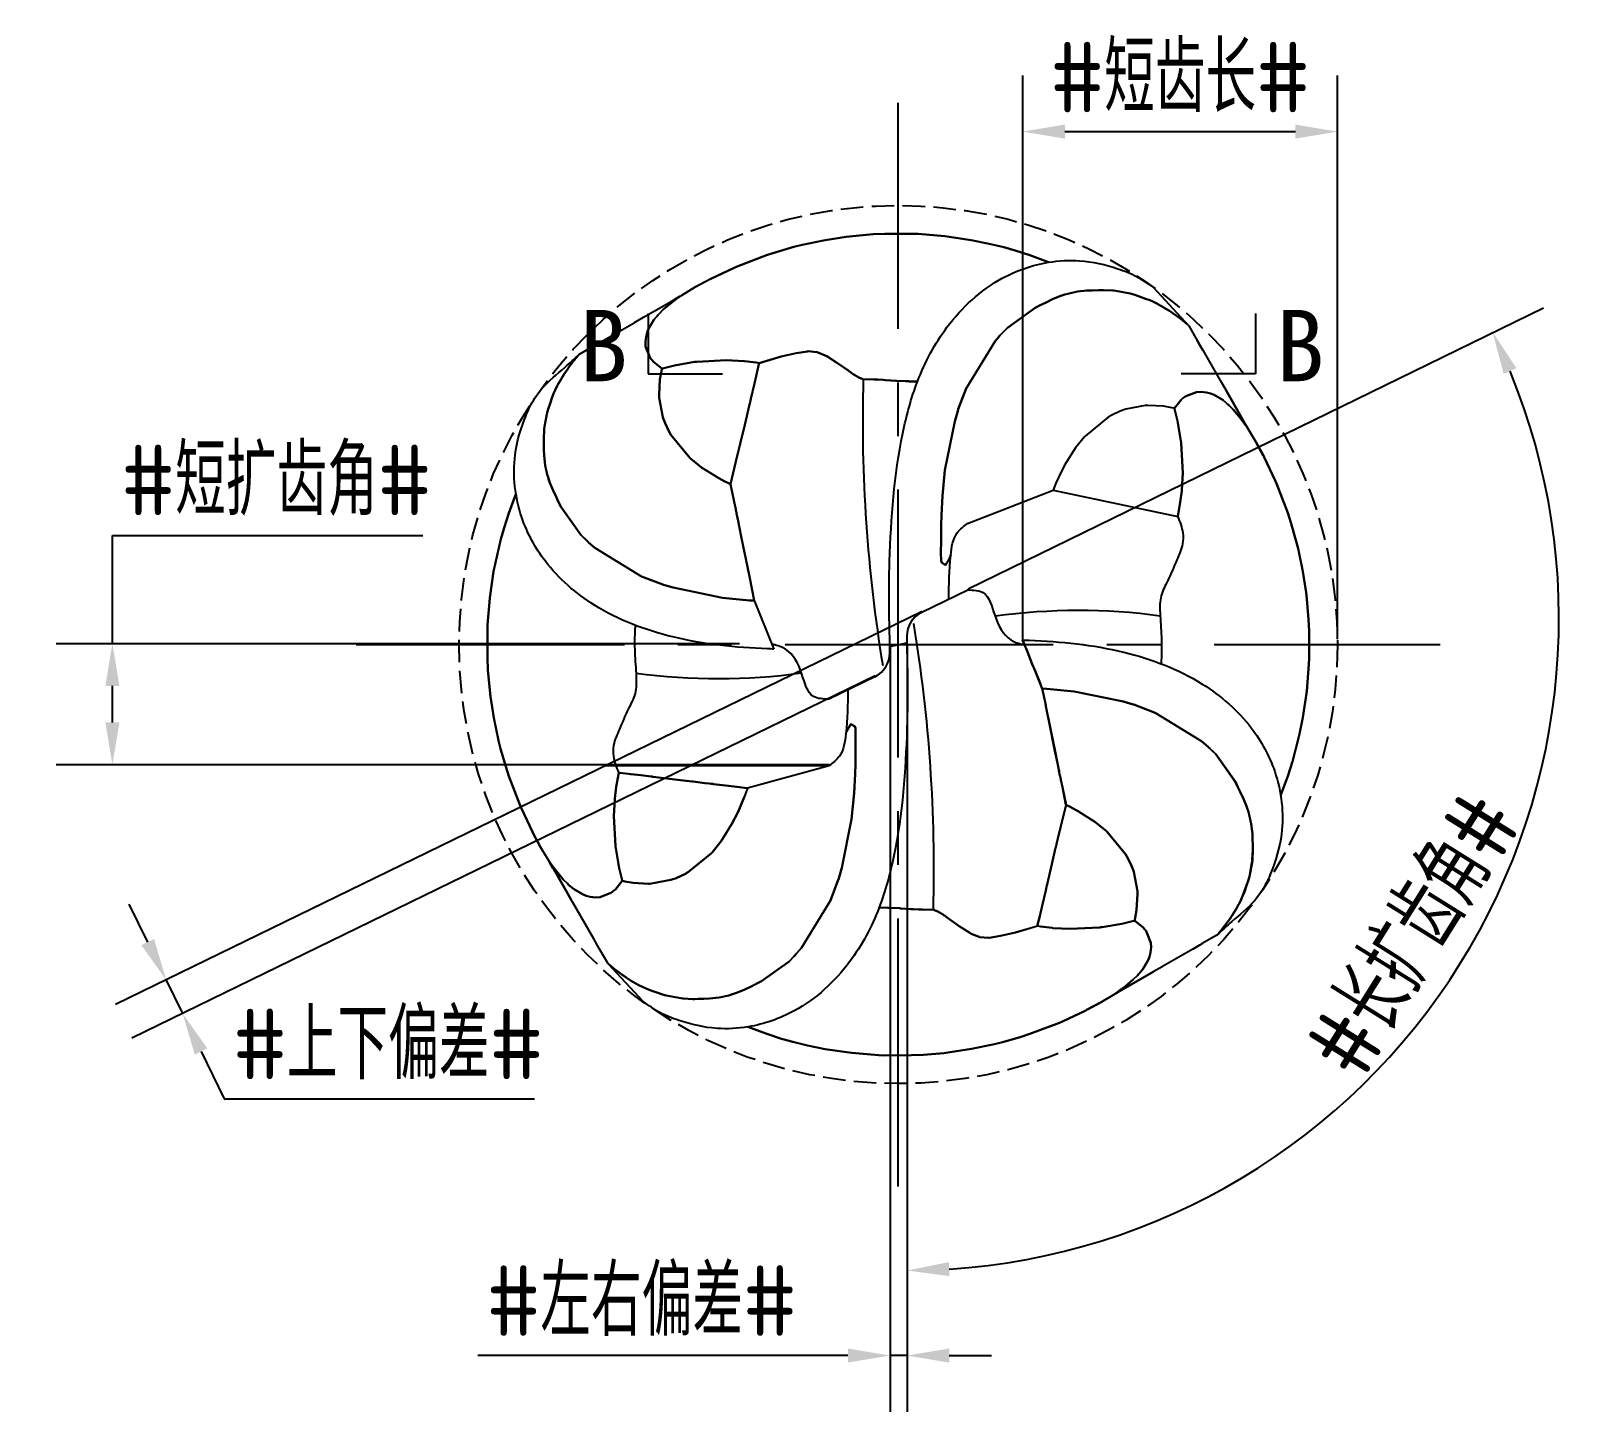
# Model space of a CAD drawing. Header units: millimetres. Extents: x 779.8 to 835.2, y 146 to 195.
import ezdxf

# ---------------------------------------------------------------- set-up
doc = ezdxf.new("R2010")
doc.units = ezdxf.units.MM
for name, pattern in [('ACAD_ISO04W100', [30, 24, -3, 0, -3]), ('BANKLINE1', [5.5, 4, -1.5]), ('CENTER', [50.8, 31.75, -6.35, 6.35, -6.35])]:
    doc.linetypes.add(name, pattern=pattern)
for name, color, linetype in [('中心线', 2, 'ACAD_ISO04W100'), ('标注', 7, 'Continuous'), ('注释', 3, 'Continuous'), ('虚线轮廓', 1, 'Continuous'), ('轮廓', 4, 'Continuous')]:
    doc.layers.add(name, color=color, linetype=linetype)
doc.styles.add('CFST0', font='gbenor.shx', dxfattribs={"bigfont": 'gbcbig.shx'})
doc.styles.get("Standard").update_dxf_attribs({"font": 'gbenor.shx'})
doc.dimstyles.new('TYToolDesignC1-1', dxfattribs={"dimtxt": 2.5, "dimasz": 1.5, "dimexe": 2, "dimexo": 0, "dimtad": 1, "dimtoh": 1, "dimdec": 3, "dimdsep": 46, "dimtxsty": 'CFST0', "dimcen": 2.502, "dimclrd": 3, "dimclre": 3, "dimclrt": 3, "dimazin": 2, "dimtfac": 1, "dimtdec": 3, "dimtmove": 0, "dimatfit": 3, "dimfxl": 1, "dimarcsym": 0})

msp = doc.modelspace()

# ---------------------------------------------------------------- texts
at = {"layer": '注释', "char_height": 2.53935, "width": 21.860635}
for insert, attachment_point in [((799.2858, 185.1382), 1), ((825.7654, 185.1382), 3)]:
    msp.add_mtext('{\\f宋体|b0|i0|c134|p2;B}', dxfattribs=dict(at, insert=insert, attachment_point=attachment_point))

# ---------------------------------------------------------------- blocks, each defined once
blk = doc.blocks.new('*D8')
at = {"layer": 'Defpoints', "color": 0, "transparency": 16777216}
for p in [(813.105, 175.223), (810.935, 174.163), (810.935, 174.163), (810.935, 172.973), (825.412, 156.077)]:
    blk.add_point(p, dxfattribs=at)
at = {"layer": '标注', "color": 3, "lineweight": -2, "transparency": 16777216}
for p, q in [((813.105, 175.223), (833.547, 185.209)), ((810.935, 172.973), (810.935, 148.996))]:
    blk.add_line(p, q, dxfattribs=at)
blk.add_arc((810.935, 174.163), 23.166, 273.7105, 22.3241, dxfattribs=at)
at = {"layer": '标注', "color": 3, "transparency": 16777216}
for points in [[(832.137, 182.86), (832.593, 183.065), (831.75, 184.331)], [(812.442, 150.795), (812.426, 151.295), (810.935, 150.996)]]:
    blk.add_solid(points, dxfattribs=at)
at = {"layer": '标注', "color": 3, "transparency": 16777216, "insert": (828.924, 162.929), "char_height": 2.5, "attachment_point": 5, "rotation": 58.0173, "style": 'CFST0'}
blk.add_mtext('#长扩齿角#', dxfattribs=at)
blk = doc.blocks.new('*D11')
at = {"layer": 'Defpoints', "color": 0, "transparency": 16777216}
for p in [(804.985, 173.273), (782.698, 168.973), (808.165, 168.973)]:
    blk.add_point(p, dxfattribs=at)
at = {"layer": '标注', "color": 3, "lineweight": -2, "transparency": 16777216}
for p, q in [((782.698, 173.273), (782.698, 177.117)), ((782.698, 177.117), (793.728, 177.117)), ((804.985, 173.273), (780.698, 173.273)), ((782.698, 170.473), (782.698, 171.773)), ((808.165, 168.973), (780.698, 168.973))]:
    blk.add_line(p, q, dxfattribs=at)
at = {"layer": '标注', "color": 3, "transparency": 16777216}
for points in [[(782.448, 171.773), (782.948, 171.773), (782.698, 173.273)], [(782.448, 170.473), (782.948, 170.473), (782.698, 168.973)]]:
    blk.add_solid(points, dxfattribs=at)
at = {"layer": '标注', "color": 3, "transparency": 16777216, "insert": (788.526, 179.074), "char_height": 2.5, "attachment_point": 5, "style": 'CFST0'}
blk.add_mtext('#短扩齿角#', dxfattribs=at)
blk = doc.blocks.new('*D12')
at = {"layer": 'Defpoints', "color": 0, "transparency": 16777216}
for p in [(826.235, 191.473), (815.045, 173.403), (826.235, 173.433)]:
    blk.add_point(p, dxfattribs=at)
at = {"layer": '标注', "color": 3, "lineweight": -2, "transparency": 16777216}
for p, q in [((815.045, 173.403), (815.045, 193.473)), ((826.235, 173.433), (826.235, 193.473)), ((816.545, 191.473), (824.735, 191.473))]:
    blk.add_line(p, q, dxfattribs=at)
at = {"layer": '标注', "color": 3, "transparency": 16777216}
for points in [[(816.545, 191.723), (816.545, 191.223), (815.045, 191.473)], [(824.735, 191.723), (824.735, 191.223), (826.235, 191.473)]]:
    blk.add_solid(points, dxfattribs=at)
at = {"layer": '标注', "color": 3, "transparency": 16777216, "insert": (820.64, 193.403), "char_height": 2.5, "attachment_point": 5, "style": 'CFST0'}
blk.add_mtext('#短齿长#', dxfattribs=at)
blk = doc.blocks.new('*D9')
at = {"layer": 'Defpoints', "color": 0, "transparency": 16777216}
for p in [(810.335, 173.243), (810.935, 173.243), (810.335, 147.973)]:
    blk.add_point(p, dxfattribs=at)
at = {"layer": '标注', "color": 3, "lineweight": -2, "transparency": 16777216}
for p, q in [((810.335, 173.243), (810.335, 145.973)), ((810.935, 173.243), (810.935, 145.973)), ((808.835, 147.973), (795.68, 147.973)), ((810.935, 147.973), (810.335, 147.973)), ((812.435, 147.973), (813.935, 147.973))]:
    blk.add_line(p, q, dxfattribs=at)
at = {"layer": '标注', "color": 3, "transparency": 16777216}
for points in [[(808.835, 148.223), (808.835, 147.723), (810.335, 147.973)], [(812.435, 148.223), (812.435, 147.723), (810.935, 147.973)]]:
    blk.add_solid(points, dxfattribs=at)
at = {"layer": '标注', "color": 3, "transparency": 16777216, "insert": (801.507, 149.917), "char_height": 2.5, "attachment_point": 5, "style": 'CFST0'}
blk.add_mtext('#左右偏差#', dxfattribs=at)
blk = doc.blocks.new('*D10')
at = {"layer": 'Defpoints', "color": 0, "transparency": 16777216}
for p in [(811.475, 174.423), (809.805, 172.133), (785.192, 160.128)]:
    blk.add_point(p, dxfattribs=at)
at = {"layer": '标注', "color": 3, "lineweight": -2, "transparency": 16777216}
for p, q in [((811.475, 174.423), (782.813, 160.444)), ((809.805, 172.133), (783.394, 159.252)), ((783.953, 162.669), (783.296, 164.017)), ((784.611, 161.32), (785.192, 160.128)), ((785.85, 158.78), (786.671, 157.097)), ((786.671, 157.097), (797.7, 157.097))]:
    blk.add_line(p, q, dxfattribs=at)
at = {"layer": '标注', "color": 3, "transparency": 16777216}
for points in [[(784.178, 162.778), (783.728, 162.559), (784.611, 161.32)], [(786.074, 158.89), (785.625, 158.671), (785.192, 160.128)]]:
    blk.add_solid(points, dxfattribs=at)
at = {"layer": '标注', "color": 3, "transparency": 16777216, "insert": (792.498, 159.041), "char_height": 2.5, "attachment_point": 5, "style": 'CFST0'}
blk.add_mtext('#上下偏差#', dxfattribs=at)
blk = doc.blocks.new('*U2')
blk.add_spline([(-0.795, 0.273), (-0.6, 0.287), (-0.481, 0.258), (-0.316, 0.152), (-0.109, -0.002), (0.041, -0.113), (0.227, -0.169), (0.497, -0.216), (0.759, -0.278), (0.795, -0.289)], degree=3)
blk = doc.blocks.new('*U1')
blk.add_blockref('*U2', (677.546, 248.953))
at = {"rotation": 180}
blk.add_blockref('*U2', (677.366, 242.642), dxfattribs=at)
blk = doc.blocks.new('*U3')
blk.add_arc((2.701, 16.857), 17.15, 255.4304, 266.3655)
blk = doc.blocks.new('*U14')
blk.add_open_spline([(-4.67, -6.973), (-4.669, -6.898), (-4.673, -6.389), (-4.713, -5.302), (-4.672, -2.77), (-4.476, -0.024), (-3.727, 2.781), (-2.67, 4.788), (-1.006, 6.321), (0.748, 6.933), (2.171, 7.014), (3.226, 6.768), (4.112, 6.426), (4.505, 6.145), (4.701, 6.004)], degree=3, knots=[0, 0, 0, 0, 0.224319, 1.527834, 3.259996, 7.825995, 9.736567, 11.931754, 14.556522, 16.297128, 17.401316, 18.788943, 19.512332, 20.233448, 20.233448, 20.233448, 20.233448])
blk = doc.blocks.new('*U13')
at = {"layer": '轮廓'}
blk.add_blockref('*U14', (425.477, 318.515), dxfattribs=at)
at = {"layer": '轮廓', "rotation": 180}
blk.add_blockref('*U14', (416.736, 305.152), dxfattribs=at)

# ---------------------------------------------------------------- dimensions: what is measured, and where the dimension line sits
at = {"layer": '标注'}
for base, p1, p2, text, picture, middle in [((826.2346, 191.4728), (815.0446, 173.4028), (826.2346, 173.4328), '#短齿长#', '*D12', (820.6396, 193.4029)), ((810.3346, 147.9728), (810.9346, 173.2428), (810.3346, 173.2428), '#左右偏差#', '*D9', (801.5074, 149.9167))]:
    dim = msp.add_linear_dim(base=base, p1=p1, p2=p2, text=text, dimstyle='TYToolDesignC1-1', dxfattribs=at)
    dim.commit()
    dim.dimension.update_dxf_attribs({"geometry": picture, "text_midpoint": middle})
dim = msp.add_angular_dim_2l(base=(825.4124, 156.0774), line1=((810.9346, 174.1628), (813.1046, 175.2228)), line2=((810.9346, 174.1628), (810.9346, 172.9728)), text='#长扩齿角#', dimstyle='TYToolDesignC1-1', dxfattribs=at)
dim.commit()
dim.dimension.update_dxf_attribs({"geometry": '*D8', "text_midpoint": (828.9241, 162.9293)})
for base, p1, p2, angle, text, picture, middle in [((782.6983, 168.9728), (804.9846, 173.2728), (808.1646, 168.9728), 90, '#短扩齿角#', '*D11', (788.5255, 177.1166)), ((785.1921, 160.1284), (811.4746, 174.4228), (809.8046, 172.1328), 296, '#上下偏差#', '*D10', (792.4979, 157.0969))]:
    dim = msp.add_linear_dim(base=base, p1=p1, p2=p2, angle=angle, text=text, dimstyle='TYToolDesignC1-1', dxfattribs=at)
    dim.commit()
    dim.dimension.update_dxf_attribs({"geometry": picture, "text_midpoint": middle, "dimtype": 160})

# ---------------------------------------------------------------- linework, layer by layer
at = {"layer": '中心线', "linetype": 'CENTER', "ltscale": 0.3}
for p, q in [((810.6246, 153.984), (810.6246, 192.5015)), ((791.3659, 173.2428), (829.8834, 173.2428))]:
    msp.add_line(p, q, dxfattribs=at)
at = {"layer": '注释'}
for p, q in [((801.7305, 185.0111), (801.7305, 182.8653)), ((823.3206, 185.0111), (823.3206, 182.8653)), ((801.7305, 182.8653), (804.3776, 182.8653)), ((823.3206, 182.8653), (820.6736, 182.8653))]:
    msp.add_line(p, q, dxfattribs=at)
at = {"layer": '虚线轮廓', "color": 7, "linetype": 'BANKLINE1', "ltscale": 0.2}
msp.add_circle((810.6246, 173.2428), 15.6063, dxfattribs=at)
at = {"layer": '轮廓'}
for p, q in [((819.6774, 185.9487), (820.9505, 184.5678)), ((798.8989, 183.0698), (799.0998, 183.3372)), ((799.0998, 183.3372), (799.1028, 183.3379)), ((799.1028, 183.3379), (799.1222, 183.3648)), ((799.1222, 183.3648), (799.1678, 183.4169)), ((799.1678, 183.4169), (799.1725, 183.4244)), ((799.1725, 183.4244), (799.1772, 183.4319)), ((799.1772, 183.4319), (799.2506, 183.5161)), ((799.2506, 183.5161), (799.2707, 183.54)), ((799.2707, 183.54), (799.2838, 183.5526)), ((799.2838, 183.5526), (799.2892, 183.557)), ((799.2838, 183.5526), (799.2838, 183.5526)), ((799.2885, 183.5601), (799.2915, 183.5608)), ((799.2892, 183.557), (799.2885, 183.5601)), ((799.2885, 183.5601), (799.2885, 183.5601)), ((799.2915, 183.5608), (799.2946, 183.5615)), ((799.2946, 183.5615), (799.2939, 183.5645)), ((798.6866, 182.755), (798.7644, 182.8755)), ((798.7644, 182.8755), (798.7691, 182.883)), ((798.7691, 182.883), (798.8888, 183.0579)), ((798.8888, 183.0579), (798.8989, 183.0698)), ((798.3894, 182.1836), (798.4438, 182.3083)), ((798.4438, 182.3083), (798.5044, 182.4344)), ((798.5044, 182.4344), (798.5248, 182.4711)), ((798.5248, 182.4711), (798.5318, 182.4823)), ((798.5318, 182.4823), (798.6061, 182.618)), ((798.6061, 182.618), (798.6866, 182.755)), ((798.1941, 181.6422), (798.2486, 181.8085)), ((798.2486, 181.8085), (798.3276, 182.0349)), ((798.3276, 182.0349), (798.3894, 182.1836)), ((798.0553, 180.9953), (798.1497, 181.4878)), ((798.1497, 181.4878), (798.1941, 181.6422)), ((798.0289, 180.5409), (798.0436, 180.8933)), ((798.0436, 180.8933), (798.0553, 180.9953)), ((798.0436, 180.8933), (798.0436, 180.8933)), ((798.0275, 180.4637), (798.0289, 180.5409)), ((798.0294, 180.3584), (798.0275, 180.4637)), ((798.0343, 180.1706), (798.0294, 180.3584)), ((798.042, 179.9707), (798.0343, 180.1706)), ((798.0802, 179.6112), (798.042, 179.9707)), ((798.1509, 179.2913), (798.0802, 179.6112)), ((798.1778, 179.1886), (798.1509, 179.2913)), ((798.1993, 179.1231), (798.1778, 179.1886)), ((798.2468, 178.9868), (798.1993, 179.1231)), ((798.3562, 178.7206), (798.2468, 178.9868)), ((796.784, 177.9157), (797.036, 178.5856)), ((798.4744, 178.4725), (798.3562, 178.7206)), ((798.5539, 178.3083), (798.4744, 178.4725)), ((813.0868, 177.55), (816.1228, 178.7249)), ((816.1228, 178.7249), (820.554, 177.7961)), ((796.6163, 177.3935), (796.784, 177.9157)), ((798.6437, 178.1273), (798.5539, 178.3083)), ((799.3457, 177.1397), (798.6437, 178.1273)), ((796.5046, 176.9898), (796.6163, 177.3935)), ((796.3779, 176.4706), (796.5046, 176.9898)), ((799.5525, 176.9377), (799.3457, 177.1397)), ((799.6187, 176.8729), (799.5525, 176.9377)), ((799.8453, 176.6818), (799.6187, 176.8729)), ((796.246, 175.8349), (796.3779, 176.4706)), ((801.4952, 175.6665), (799.8453, 176.6818)), ((796.1095, 174.9003), (796.246, 175.8349)), ((802.2597, 175.3787), (801.4952, 175.6665)), ((802.2635, 175.3763), (802.2597, 175.3787)), ((802.2777, 175.37), (802.2635, 175.3763)), ((802.6279, 175.2683), (802.2777, 175.37)), ((804.3766, 174.9067), (802.6279, 175.2683)), ((811.4637, 174.3951), (813.0911, 175.1888)), ((796.0324, 173.9442), (796.1102, 174.8972)), ((796.1102, 174.8972), (796.1095, 174.9003)), ((805.343, 174.8128), (804.3766, 174.9067)), ((805.5078, 174.806), (805.343, 174.8128)), ((805.5078, 174.806), (806.2048, 173.0824)), ((796.0226, 173.737), (796.0324, 173.9442)), ((796.0218, 172.7697), (796.0226, 173.737)), ((815.7414, 171.6795), (815.0444, 173.4031)), ((810.3247, 173.1761), (810.9246, 173.3094)), ((796.0422, 172.3485), (796.0218, 172.7697)), ((796.104, 171.623), (796.0422, 172.3485)), ((809.7855, 172.0904), (808.1582, 171.2967)), ((796.1339, 171.3961), (796.104, 171.623)), ((796.2505, 170.6417), (796.1339, 171.3961)), ((796.419, 169.8287), (796.2505, 170.6417)), ((796.2505, 170.6417), (796.2505, 170.6417)), ((796.4931, 169.5352), (796.419, 169.8287)), ((796.419, 169.8287), (796.419, 169.8287)), ((796.419, 169.8287), (796.419, 169.8287)), ((796.6733, 168.9075), (796.4931, 169.5352)), ((808.1625, 168.9355), (800.2428, 168.9355)), ((808.1624, 168.9355), (805.2673, 168.1336)), ((796.7851, 168.5618), (796.6733, 168.9075)), ((797.1825, 167.52), (796.7851, 168.5618)), ((797.2298, 167.4124), (797.1825, 167.52)), ((797.6235, 166.581), (797.2298, 167.4124)), ((797.6403, 166.5497), (797.6235, 166.581)), ((797.9156, 166.0368), (797.6403, 166.5497)), ((798.2132, 165.5387), (797.9156, 166.0368)), ((800.307, 161.907), (801.5534, 160.5569))]:
    msp.add_line(p, q, dxfattribs=at)
for points in [[(815.964, 186.8303), (815.2972, 187.0831), (814.775, 187.2507), (814.3713, 187.3625), (813.8521, 187.4892), (813.2171, 187.618), (812.2818, 187.7575), (812.2757, 187.7561), (811.3257, 187.8346), (811.1185, 187.8444), (810.1519, 187.8422), (809.73, 187.8249), (809.0045, 187.763), (808.7776, 187.7331), (808.0231, 187.6165), (807.2102, 187.4481), (806.9167, 187.3739), (806.289, 187.1938), (805.9433, 187.0819), (804.9015, 186.6845), (804.7939, 186.6372), (803.9625, 186.2435), (803.9311, 186.2267), (803.8998, 186.2099), (803.4183, 185.9514), (802.9171, 185.6531), (802.9171, 185.6531)], [(802.9202, 185.6538), (803.4183, 185.9514), (803.9311, 186.2267), (803.9625, 186.2435), (804.7939, 186.6372), (804.9015, 186.6845), (805.9433, 187.0819), (806.289, 187.1938), (806.9167, 187.3739), (807.2102, 187.4481), (807.2102, 187.4481), (808.0231, 187.6165), (808.7776, 187.7331), (809.0045, 187.763), (809.73, 187.8249), (810.1519, 187.8422), (811.1185, 187.8444), (811.3257, 187.8346), (812.2757, 187.7561), (812.2818, 187.7575), (813.2171, 187.618), (813.8521, 187.4892), (814.3713, 187.3625), (814.775, 187.2507), (815.2972, 187.0831), (815.964, 186.8303)], [(819.5398, 186.045), (819.135, 186.3006)], [(819.6774, 185.9487), (819.6699, 185.9534), (819.643, 185.9728), (819.6392, 185.9751), (819.6355, 185.9775), (819.563, 186.028), (819.5518, 186.035), (819.551, 186.038), (819.5286, 186.0521), (819.5279, 186.0551), (819.5249, 186.0544), (819.4636, 186.0979), (819.3529, 186.1748)], [(799.2992, 183.569), (799.8224, 183.8691), (799.9066, 183.9205), (799.9127, 183.9219), (799.9157, 183.9227), (799.9181, 183.9264), (799.9241, 183.9278), (800.1613, 184.0658), (801.2359, 184.6822), (801.2443, 184.6873), (801.2527, 184.6925), (801.5747, 184.8789), (802.553, 185.441), (802.5584, 185.4454), (802.5584, 185.4454), (802.5698, 185.4513), (802.5729, 185.452), (802.6318, 185.488), (802.6685, 185.5093), (802.68, 185.5151), (802.8636, 185.6216), (802.9202, 185.6538), (802.9202, 185.6538)], [(802.2267, 183.0535), (801.9245, 183.2944), (801.8682, 183.3583), (801.8445, 183.3912), (801.8003, 183.4579), (801.6452, 183.8384), (801.6375, 183.9967), (801.6599, 184.1908), (801.6966, 184.337), (801.7474, 184.464), (801.9394, 184.7837), (802.0423, 184.9068), (802.0748, 184.9463), (802.1264, 184.9999), (802.2721, 185.1456), (802.568, 185.39), (802.7483, 185.5245), (802.8135, 185.5748), (802.8273, 185.5844), (802.8626, 185.6117), (802.871, 185.6169), (802.9064, 185.6443), (802.9117, 185.6487), (802.9117, 185.6487), (802.9171, 185.6531), (802.9202, 185.6538)], [(802.9171, 185.6531), (802.9117, 185.6487), (802.9117, 185.6487), (802.9064, 185.6443), (802.871, 185.6169), (802.8626, 185.6117), (802.8273, 185.5844), (802.8135, 185.5748), (802.7483, 185.5245), (802.568, 185.39), (802.2721, 185.1456), (802.1264, 184.9999), (802.0748, 184.9463), (802.0423, 184.9068), (801.9394, 184.7837), (801.7474, 184.464), (801.6966, 184.337), (801.6599, 184.1908), (801.6375, 183.9967), (801.6452, 183.8384), (801.8003, 183.4579), (801.8445, 183.3912), (801.8682, 183.3583), (801.9245, 183.2944), (802.2267, 183.0535), (802.2267, 183.0535), (802.2267, 183.0535)], [(820.943, 184.5725), (820.943, 184.5725), (820.943, 184.5725), (820.943, 184.5725), (820.9416, 184.5785), (820.9416, 184.5785), (820.9385, 184.5778), (820.9341, 184.5832), (820.9341, 184.5832), (820.9222, 184.5933), (820.8976, 184.6164), (820.8134, 184.6899), (820.8059, 184.6945), (820.7984, 184.6992), (820.7463, 184.7448), (820.7194, 184.7642), (820.7187, 184.7673), (820.4513, 184.9681), (820.4394, 184.9782), (820.2981, 185.0769), (820.257, 185.1026), (820.1365, 185.1805), (819.977, 185.2749), (819.8421, 185.3463), (819.8308, 185.3533), (819.8159, 185.3626), (819.6898, 185.4232), (819.5651, 185.4777), (819.414, 185.5357), (819.1659, 185.6257), (818.9996, 185.6802), (818.8693, 185.7173), (818.3534, 185.816), (818.2748, 185.8234), (818.2514, 185.8277), (817.9224, 185.8382), (817.8452, 185.8395), (817.7399, 185.8377), (817.5301, 185.8309), (817.3302, 185.8231), (816.9927, 185.7868), (816.6515, 185.7113), (816.5465, 185.6806), (816.3645, 185.6226), (816.1014, 185.5138), (815.854, 185.3927), (815.6699, 185.3021), (815.4866, 185.2086), (814.5027, 184.5043), (814.2366, 184.2283), (814.1515, 184.1254), (814.0633, 184.0217), (813.033, 182.3396), (812.7571, 181.6066), (812.7578, 181.6036), (812.7515, 181.5893), (812.6297, 181.1737), (812.2828, 179.4444), (812.1942, 178.5241), (812.1599, 177.8404), (812.1483, 177.4887), (812.1427, 176.9718), (812.1409, 176.4526), (812.1418, 176.4208), (812.1435, 176.3027), (812.1435, 176.2195)], [(812.3065, 176.0682), (812.3065, 176.0682), (812.1853, 176.1491), (812.147, 176.2043), (812.147, 176.2043), (812.1435, 176.2195), (812.1435, 176.3027), (812.1409, 176.4526), (812.1427, 176.9718), (812.1483, 177.4887), (812.1599, 177.8404), (812.1942, 178.5241), (812.2828, 179.4444), (812.6297, 181.1737), (812.7515, 181.5893), (812.7578, 181.6036), (812.7571, 181.6066), (813.033, 182.3396), (814.0633, 184.0217), (814.1515, 184.1254), (814.2366, 184.2283), (814.5027, 184.5043), (815.4866, 185.2086), (815.6699, 185.3021), (815.854, 185.3927), (816.1014, 185.5138), (816.3645, 185.6226), (816.5465, 185.6806), (816.6515, 185.7113), (816.9927, 185.7868), (817.3302, 185.8231), (817.5301, 185.8309), (817.7399, 185.8377), (817.8452, 185.8395), (817.9224, 185.8382), (818.2514, 185.8277), (818.2748, 185.8234), (818.3534, 185.816), (818.8693, 185.7173), (818.9996, 185.6802), (819.1659, 185.6257), (819.414, 185.5357), (819.5651, 185.4777), (819.6898, 185.4232), (819.8159, 185.3626), (819.8308, 185.3533), (819.8421, 185.3463), (819.977, 185.2749), (820.1365, 185.1805), (820.257, 185.1026), (820.2981, 185.0769), (820.4394, 184.9782), (820.4513, 184.9681), (820.7187, 184.7673), (820.7194, 184.7642), (820.7463, 184.7448), (820.7984, 184.6992), (820.8059, 184.6945), (820.8134, 184.6899), (820.8976, 184.6164), (820.9222, 184.5933), (820.9341, 184.5832), (820.9341, 184.5832), (820.9385, 184.5778), (820.9416, 184.5785), (820.9416, 184.5785), (820.943, 184.5725), (820.943, 184.5725), (820.943, 184.5725)], [(820.9505, 184.5678), (820.9498, 184.5708), (820.9467, 184.5701), (820.943, 184.5725)], [(820.9505, 184.5678), (821.2506, 184.0446), (821.3027, 183.9574), (821.3034, 183.9544), (821.3041, 183.9513), (821.3079, 183.949), (821.3093, 183.9429), (821.4473, 183.7058), (822.0637, 182.6312), (822.0688, 182.6227), (822.074, 182.6143), (822.2604, 182.2923), (822.8225, 181.314), (822.8269, 181.3087), (822.8276, 181.3056), (822.8328, 181.2972), (822.8335, 181.2942), (822.8695, 181.2352), (822.8908, 181.1985), (822.8966, 181.1871), (823.0031, 181.0035), (823.0353, 180.9469), (823.0353, 180.9469)], [(820.9505, 184.5678), (820.9505, 184.5678)], [(821.4473, 183.7058), (821.3093, 183.9429), (821.3079, 183.949), (821.3041, 183.9513), (821.3034, 183.9544), (821.3027, 183.9574), (821.2506, 184.0446)], [(799.2939, 183.5645), (799.2939, 183.5645), (799.2946, 183.5615), (799.2915, 183.5608), (799.2885, 183.5601), (799.2885, 183.5601), (799.2892, 183.557), (799.2838, 183.5526), (799.2838, 183.5526), (799.2707, 183.54), (799.2506, 183.5161), (799.1772, 183.4319), (799.1725, 183.4244), (799.1678, 183.4169), (799.1222, 183.3648), (799.1028, 183.3379), (799.0998, 183.3372), (798.8989, 183.0698), (798.8888, 183.0579), (798.7691, 182.883), (798.7644, 182.8755), (798.6866, 182.755), (798.6061, 182.618), (798.5318, 182.4823), (798.5248, 182.4711), (798.5044, 182.4344), (798.4438, 182.3083), (798.3894, 182.1836), (798.3276, 182.0349), (798.2486, 181.8085), (798.1941, 181.6422), (798.1497, 181.4878), (798.0553, 180.9953), (798.0436, 180.8933), (798.0436, 180.8933), (798.0289, 180.5409), (798.0275, 180.4637), (798.0294, 180.3584), (798.0343, 180.1706), (798.042, 179.9707), (798.0802, 179.6112), (798.1509, 179.2913), (798.1778, 179.1886), (798.2468, 178.9868), (798.3562, 178.7206), (798.4744, 178.4725), (798.5539, 178.3083), (798.6437, 178.1273), (799.3457, 177.1397), (799.6187, 176.8729), (799.8453, 176.6818), (801.4952, 175.6665), (802.2597, 175.3787), (802.2635, 175.3763), (802.2777, 175.37), (802.6279, 175.2683), (804.3766, 174.9067), (805.343, 174.8128), (805.5078, 174.806), (805.5078, 174.806)], [(802.2267, 183.0535), (802.251, 183.0592), (802.6722, 183.1628), (803.3837, 183.2854), (803.4368, 183.2913), (803.4679, 183.2953), (803.4709, 183.296), (804.5217, 183.3496), (805.1312, 183.3174), (805.141, 183.3165), (805.1576, 183.3139), (805.5693, 183.2648), (805.6825, 183.2461)], [(805.6794, 183.2454), (805.5693, 183.2648), (805.1576, 183.3139), (805.141, 183.3165), (805.1312, 183.3174), (804.5217, 183.3496), (803.4709, 183.296), (803.4679, 183.2953), (803.4368, 183.2913), (803.3837, 183.2854), (802.6722, 183.1628), (802.251, 183.0592), (802.2267, 183.0535), (802.2267, 183.0535), (802.2267, 183.0535)], [(808.1012, 183.4779), (808.0682, 183.4959), (808.0308, 183.5193), (807.7445, 183.6357), (807.7347, 183.6367), (807.4173, 183.6659), (807.3991, 183.6616), (806.9945, 183.5971), (806.458, 183.4796), (805.6801, 183.2424)], [(805.6825, 183.2461), (806.458, 183.4796), (806.9945, 183.5971), (807.3991, 183.6616), (807.4173, 183.6659), (807.7347, 183.6367), (807.7445, 183.6357), (808.0308, 183.5193), (808.0682, 183.4959), (808.0757, 183.4912), (808.0787, 183.4919), (808.0862, 183.4872), (808.1199, 183.4662), (808.4649, 183.248), (808.8506, 182.9784), (808.8812, 182.9566), (808.9858, 182.8783), (809.0014, 182.8659), (809.0014, 182.8659), (809.0014, 182.8659), (809.0052, 182.8636), (809.0171, 182.8535), (809.2215, 182.731), (809.3703, 182.6693)], [(809.3703, 182.6693), (809.2215, 182.731), (809.0171, 182.8535), (809.0052, 182.8636), (809.0014, 182.8659), (809.0014, 182.8659), (809.0014, 182.8659), (808.9858, 182.8783), (808.8812, 182.9566), (808.4649, 183.248), (808.0862, 183.4872), (808.0787, 183.4919), (808.0787, 183.4919)], [(804.6653, 178.9411), (804.6653, 178.9411), (804.5205, 179.0133), (804.4665, 179.0393), (804.4627, 179.0416), (804.2513, 179.1529), (803.6369, 179.5395), (803.2392, 179.8608), (803.2147, 179.8839), (802.5436, 180.6961), (802.4681, 180.8292), (802.3368, 181.1063), (802.3137, 181.165), (802.2805, 181.2534), (802.2575, 181.325), (802.1277, 182.0123), (802.1251, 182.079), (802.1234, 182.1138), (802.1554, 182.6688), (802.2062, 182.9623), (802.2218, 183.0332), (802.2235, 183.04), (802.2235, 183.04), (802.2227, 183.043), (802.2227, 183.043), (802.2251, 183.0468), (802.2267, 183.0535), (802.2267, 183.0535), (802.2267, 183.0535)], [(802.2267, 183.0535), (802.2267, 183.0535), (802.2251, 183.0468), (802.2227, 183.043), (802.2227, 183.043), (802.2235, 183.04), (802.2235, 183.04), (802.2218, 183.0332), (802.2062, 182.9623), (802.1554, 182.6688), (802.1234, 182.1138), (802.1251, 182.079), (802.1277, 182.0123), (802.2575, 181.325), (802.2805, 181.2534), (802.3137, 181.165), (802.3368, 181.1063), (802.4681, 180.8292), (802.5436, 180.6961), (803.2147, 179.8839), (803.2392, 179.8608), (803.6369, 179.5395), (804.2513, 179.1529), (804.4627, 179.0416), (804.4665, 179.0393), (804.5205, 179.0133), (804.6653, 178.9411)], [(804.6653, 178.9411), (804.6653, 178.9411), (804.6653, 178.9411), (804.6653, 178.9411), (804.6646, 178.9441), (804.6646, 178.9441), (804.6646, 178.9441), (804.857, 179.7475), (804.9503, 180.1341), (804.997, 180.3338), (805.0026, 180.3511), (805.0225, 180.4454), (805.0321, 180.4732), (805.1681, 181.049), (805.3372, 181.7734), (805.3453, 181.8073), (805.3568, 181.8548), (805.3708, 181.9188), (805.3856, 181.9799), (805.5134, 182.5218), (805.5988, 182.8873), (805.6696, 183.2047), (805.6736, 183.2152), (805.6736, 183.2152), (805.6752, 183.222), (805.6801, 183.2424), (805.6794, 183.2454), (805.6794, 183.2454), (805.6794, 183.2454)], [(805.6801, 183.2424), (805.6752, 183.222), (805.6736, 183.2152), (805.6736, 183.2152), (805.6696, 183.2047), (805.5988, 182.8873), (805.5134, 182.5218), (805.3856, 181.9799), (805.3708, 181.9188), (805.3568, 181.8548), (805.3453, 181.8073), (805.3372, 181.7734), (805.1681, 181.049), (805.0321, 180.4732), (805.0225, 180.4454), (805.0026, 180.3511), (804.997, 180.3338), (804.9503, 180.1341), (804.857, 179.7475), (804.6646, 178.9441), (804.6646, 178.9441), (804.6646, 178.9441), (804.6653, 178.9411), (804.6653, 178.9411), (804.6653, 178.9411), (804.6653, 178.9411), (804.6653, 178.9411)], [(809.3703, 182.6693), (809.3794, 182.6714), (809.7599, 182.6599), (809.8689, 182.6595), (809.8726, 182.6571), (809.8916, 182.6583), (810.0859, 182.6487), (810.1736, 182.6434), (810.538, 182.6186), (810.5478, 182.6177), (810.5705, 182.6165), (810.8753, 182.6004), (810.9971, 182.5997), (811.3065, 182.5911)], [(811.3065, 182.5911), (810.9971, 182.5997), (810.8753, 182.6004), (810.5705, 182.6165), (810.5478, 182.6177), (810.1736, 182.6434), (810.0859, 182.6487), (809.8916, 182.6583), (809.8726, 182.6571), (809.8689, 182.6595), (809.7599, 182.6599), (809.3794, 182.6714), (809.3703, 182.6693)], [(809.8787, 182.6586), (809.8757, 182.6578), (809.8757, 182.6578), (809.8757, 182.6578), (809.3703, 182.6693), (809.3703, 182.6693)], [(809.8885, 182.6576), (809.8818, 182.6593), (809.8787, 182.6586), (809.8787, 182.6586), (809.8628, 182.6581), (809.85, 182.6583), (809.3703, 182.6693)], [(810.9948, 182.596), (810.9948, 182.596), (810.9948, 182.596), (811.3089, 182.5948), (811.3253, 182.5794)], [(823.0346, 180.9499), (823.0302, 180.9553), (823.0302, 180.9553), (823.0258, 180.9607), (822.9984, 180.996), (822.9932, 181.0044), (822.9659, 181.0397), (822.9563, 181.0535), (822.906, 181.1188), (822.7715, 181.2991), (822.5271, 181.5949), (822.3821, 181.7376), (822.3278, 181.7923), (822.2883, 181.8248), (822.1652, 181.9277), (821.8455, 182.1197), (821.7185, 182.1704), (821.5723, 182.2071), (821.3782, 182.2295), (821.2206, 182.2188), (820.8394, 182.0667), (820.7727, 182.0225), (820.7398, 181.9989), (820.6759, 181.9425), (820.435, 181.6403), (820.435, 181.6403), (820.435, 181.6403)], [(820.435, 181.6403), (820.6759, 181.9425), (820.7398, 181.9989), (820.7727, 182.0225), (820.8394, 182.0667), (821.2206, 182.2188), (821.3782, 182.2295), (821.5723, 182.2071), (821.7185, 182.1704), (821.8455, 182.1197), (822.1652, 181.9277), (822.2883, 181.8248), (822.3278, 181.7923), (822.3821, 181.7376), (822.5271, 181.5949), (822.7715, 181.2991), (822.906, 181.1188), (822.9563, 181.0535), (822.9659, 181.0397), (822.9932, 181.0044), (822.9984, 180.996), (823.0258, 180.9607), (823.0302, 180.9553), (823.0302, 180.9553), (823.0346, 180.9499), (823.0353, 180.9469)], [(823.0353, 180.9469), (823.0031, 181.0035), (822.8966, 181.1871), (822.8908, 181.1985), (822.8695, 181.2352), (822.8335, 181.2942), (822.8328, 181.2972), (822.8276, 181.3056), (822.8269, 181.3087), (822.8225, 181.314), (822.2604, 182.2923)], [(820.435, 181.6403), (820.435, 181.6403), (820.4283, 181.6419), (820.4245, 181.6443), (820.4215, 181.6436), (820.4215, 181.6436), (820.4215, 181.6436), (820.4147, 181.6452), (820.3438, 181.6609), (820.0503, 181.7116), (819.4953, 181.7436), (819.4605, 181.742), (819.3938, 181.7394), (818.7065, 181.6095), (818.6349, 181.5866), (818.5465, 181.5534), (818.4878, 181.5302), (818.2107, 181.399), (818.0776, 181.3234), (817.2654, 180.6524), (817.2423, 180.6278), (816.921, 180.2302), (816.5344, 179.6157), (816.3146, 179.1807), (816.2262, 178.981), (816.1228, 178.7249)], [(820.435, 181.6403), (820.4407, 181.616), (820.5443, 181.1948), (820.6669, 180.4833), (820.6728, 180.4303), (820.6768, 180.3992), (820.6775, 180.3961), (820.7311, 179.3453), (820.6989, 178.7358), (820.698, 178.726), (820.6954, 178.7094), (820.6463, 178.2978), (820.5547, 177.7931)], [(820.554, 177.7961), (820.6463, 178.2978), (820.6954, 178.7094), (820.698, 178.726), (820.6989, 178.7358), (820.7311, 179.3453), (820.6775, 180.3961), (820.6768, 180.3992), (820.6728, 180.4303), (820.6669, 180.4833), (820.5443, 181.1948), (820.4407, 181.616), (820.435, 181.6403), (820.435, 181.6403), (820.435, 181.6403)], [(824.2125, 167.9), (824.4646, 168.5698), (824.6322, 169.0921), (824.744, 169.4958), (824.8707, 170.015), (824.9995, 170.65), (825.139, 171.5852), (825.1383, 171.5883), (825.2161, 172.5413), (825.2259, 172.7486), (825.2237, 173.7152), (825.2064, 174.1371), (825.1445, 174.8626), (825.1146, 175.0894), (824.998, 175.8439), (824.8296, 176.6568), (824.7554, 176.9503), (824.5753, 177.578), (824.4634, 177.9237), (824.066, 178.9656), (824.0187, 179.0732), (823.625, 179.9045), (823.6082, 179.9359), (823.5914, 179.9672), (823.3329, 180.4487), (823.0346, 180.9499), (823.0346, 180.9499)], [(823.0353, 180.9469), (823.3329, 180.4487), (823.6082, 179.9359), (823.625, 179.9045), (824.0187, 179.0732), (824.066, 178.9656), (824.4634, 177.9237), (824.5753, 177.578), (824.7554, 176.9503), (824.8296, 176.6568), (824.8296, 176.6568), (824.998, 175.8439), (825.1146, 175.0894), (825.1445, 174.8626), (825.2064, 174.1371), (825.2237, 173.7152), (825.2259, 172.7486), (825.2161, 172.5413), (825.1383, 171.5883), (825.139, 171.5852), (824.9995, 170.65), (824.8707, 170.015), (824.744, 169.4958), (824.6322, 169.0921), (824.4646, 168.5698), (824.2125, 167.9)], [(805.5078, 174.806), (805.4217, 175.2344), (805.4084, 175.2922), (805.3841, 175.4115), (805.3799, 175.4297), (805.3209, 175.7267), (805.2916, 175.8673), (805.2631, 176.0048), (805.056, 177.0266), (804.9699, 177.455), (804.9198, 177.6997), (804.9114, 177.7362), (804.9088, 177.7612), (804.9025, 177.7885), (804.8803, 177.8987), (804.874, 177.9261), (804.8518, 178.0362), (804.8482, 178.0514), (804.794, 178.3143), (804.6653, 178.9411)], [(804.6653, 178.9411), (804.794, 178.3143), (804.8482, 178.0514), (804.8518, 178.0362), (804.874, 177.9261), (804.8803, 177.8987), (804.9025, 177.7885), (804.9088, 177.7612), (804.9114, 177.7362), (804.9198, 177.6997), (804.9699, 177.455), (805.056, 177.0266), (805.2631, 176.0048), (805.3209, 175.7267), (805.3799, 175.4297), (805.3841, 175.4115), (805.4084, 175.2922), (805.4217, 175.2344), (805.5078, 174.806), (805.5085, 174.8029)], [(797.036, 178.5856), (796.784, 177.9157), (796.6163, 177.3935), (796.5046, 176.9898), (796.3779, 176.4706), (796.246, 175.8349), (796.1095, 174.9003), (796.1102, 174.8972), (796.0324, 173.9442), (796.0226, 173.737), (796.0218, 172.7697), (796.0422, 172.3485), (796.104, 171.623), (796.1339, 171.3961), (796.2505, 170.6417), (796.419, 169.8287), (796.419, 169.8287), (796.419, 169.8287), (796.4931, 169.5352), (796.6726, 168.9105), (796.6733, 168.9075), (796.7851, 168.5618), (797.1825, 167.52), (797.2298, 167.4124), (797.6235, 166.581), (797.6403, 166.5497), (797.9156, 166.0368), (798.2139, 165.5356)], [(812.147, 176.2043), (812.1853, 176.1491), (812.3065, 176.0682)], [(812.4874, 176.4185), (812.4716, 176.3657), (812.4639, 176.3575), (812.4613, 176.3409), (812.4597, 176.3341), (812.4267, 176.2688), (812.418, 176.2508), (812.3058, 176.0712)], [(812.3065, 176.0682), (812.418, 176.2508), (812.4267, 176.2688), (812.4597, 176.3341)], [(812.4716, 176.3657), (812.4874, 176.4185)], [(815.74, 171.6826), (815.7189, 171.7322), (815.6654, 171.8671), (815.4588, 172.3734), (815.4312, 172.4375), (815.3863, 172.5488), (815.1755, 173.0734), (815.1254, 173.1931), (815.0438, 173.4031)], [(815.0466, 173.3959), (815.1254, 173.1931), (815.1755, 173.0734), (815.3863, 172.5488), (815.4312, 172.4375), (815.4588, 172.3734), (815.6654, 171.8671), (815.7189, 171.7322), (815.74, 171.6826), (815.7407, 171.6796)], [(816.5833, 167.5445), (816.4546, 168.1712), (816.4003, 168.4341), (816.3975, 168.4463), (816.3745, 168.5595), (816.3689, 168.5838), (816.346, 168.697), (816.3397, 168.7244), (816.3341, 168.7487), (816.3287, 168.7859), (816.2786, 169.0305), (816.1925, 169.4589), (815.9831, 170.477), (815.9276, 170.7588), (815.8656, 171.0551), (815.8645, 171.0741), (815.8401, 171.1933), (815.8268, 171.2511), (815.7407, 171.6796), (815.74, 171.6826)], [(816.584, 167.5445), (816.4553, 168.1712), (816.401, 168.4341), (816.3975, 168.4493), (816.3753, 168.5595), (816.369, 168.5868), (816.3467, 168.697), (816.3404, 168.7243), (816.3378, 168.7494), (816.3294, 168.7858), (816.2793, 169.0305), (816.1932, 169.4589), (815.9862, 170.4807), (815.9284, 170.7588), (815.8694, 171.0558), (815.8652, 171.074), (815.8409, 171.1933), (815.8275, 171.2511), (815.7414, 171.6795), (815.7407, 171.6826)], [(821.9547, 162.921), (821.9547, 162.921), (821.9547, 162.921), (821.954, 162.9241), (821.96, 162.9255), (821.96, 162.9255), (821.9593, 162.9285), (821.9647, 162.9329), (821.9647, 162.9329), (821.9748, 162.9449), (821.9979, 162.9694), (822.0714, 163.0536), (822.076, 163.0611), (822.0814, 163.0656), (822.1263, 163.1208), (822.1457, 163.1477), (822.1488, 163.1484), (822.3496, 163.4157), (822.3597, 163.4276), (822.4483, 163.557), (822.456, 163.5652), (822.4584, 163.5689), (822.4841, 163.6101), (822.562, 163.7305), (822.6424, 163.8676), (822.7168, 164.0032), (822.7238, 164.0145), (822.7441, 164.0512), (822.8047, 164.1772), (822.8592, 164.3019), (822.9179, 164.4499), (822.9999, 164.6771), (823.0544, 164.8433), (823.0988, 164.9977), (823.1933, 165.4903), (823.2056, 165.5892), (823.2049, 165.5922), (823.2196, 165.9447), (823.2217, 166.0188), (823.2192, 166.1271), (823.2142, 166.3149), (823.2072, 166.5118), (823.1683, 166.8743), (823.0977, 167.1943), (823.0708, 167.2969), (823.0018, 167.4988), (822.8923, 167.7649), (822.7742, 168.013), (822.6946, 168.1772), (822.6018, 168.3575), (821.9028, 169.3458), (821.6299, 169.6126), (821.4032, 169.8037), (819.7534, 170.819), (818.9888, 171.1069), (818.9851, 171.1092), (818.9678, 171.1148), (818.6207, 171.2172), (816.872, 171.5789), (815.9056, 171.6728), (815.7407, 171.6796), (815.7407, 171.6796)], [(815.7407, 171.6796), (815.8268, 171.2511), (815.8401, 171.1933), (815.8645, 171.0741), (815.8656, 171.0551), (815.9276, 170.7588), (815.9644, 170.5719), (815.9831, 170.477), (816.1925, 169.4589), (816.2786, 169.0305), (816.3287, 168.7859), (816.3341, 168.7487), (816.3397, 168.7244), (816.346, 168.697), (816.3689, 168.5838), (816.3745, 168.5595), (816.3975, 168.4463), (816.4003, 168.4341), (816.4546, 168.1712), (816.5802, 167.5438)], [(815.7407, 171.6796), (815.9056, 171.6728), (816.872, 171.5789), (818.6207, 171.2172), (818.9678, 171.1148), (818.9851, 171.1092), (818.9888, 171.1069), (819.7534, 170.819), (821.4032, 169.8037), (821.6299, 169.6126), (821.6961, 169.5479), (821.9028, 169.3458), (822.6018, 168.3575), (822.6946, 168.1772), (822.7742, 168.013), (822.8923, 167.7649), (823.0018, 167.4988), (823.05, 167.3594), (823.0708, 167.2969), (823.0977, 167.1943), (823.1683, 166.8743), (823.2072, 166.5118), (823.2142, 166.3149), (823.2192, 166.1271), (823.2217, 166.0188), (823.2196, 165.9447), (823.2049, 165.5922), (823.2056, 165.5892), (823.1933, 165.4903), (823.0988, 164.9977), (823.0544, 164.8433), (822.9999, 164.6771), (822.9179, 164.4499), (822.8592, 164.3019), (822.8047, 164.1772), (822.7441, 164.0512), (822.7238, 164.0145), (822.7168, 164.0032), (822.6424, 163.8676), (822.562, 163.7305), (822.4841, 163.6101), (822.4584, 163.5689), (822.456, 163.5652), (822.4483, 163.557), (822.3597, 163.4276), (822.3496, 163.4157), (822.1488, 163.1484), (822.1457, 163.1477), (822.1263, 163.1208), (822.0814, 163.0656), (822.076, 163.0611), (822.0714, 163.0536), (821.9979, 162.9694), (821.9748, 162.9449), (821.9647, 162.9329), (821.9647, 162.9329), (821.9593, 162.9285), (821.96, 162.9255), (821.96, 162.9255), (821.954, 162.9241), (821.9547, 162.921), (821.9547, 162.921)], [(821.9554, 162.921), (821.9554, 162.921), (821.9547, 162.924), (821.9577, 162.9247), (821.9608, 162.9254), (821.9608, 162.9254), (821.9601, 162.9285), (821.9654, 162.9329), (821.9654, 162.9329), (821.9785, 162.9456), (821.9987, 162.9694), (822.0721, 163.0536), (822.0768, 163.0611), (822.0814, 163.0686), (822.127, 163.1207), (822.1464, 163.1476), (822.1495, 163.1483), (822.3504, 163.4157), (822.3604, 163.4276), (822.4801, 163.6026), (822.4848, 163.61), (822.5627, 163.7305), (822.6431, 163.8676), (822.7175, 164.0032), (822.7245, 164.0144), (822.7449, 164.0512), (822.8054, 164.1772), (822.8599, 164.3019), (822.9216, 164.4506), (823.0007, 164.677), (823.0551, 164.8433), (823.0996, 164.9977), (823.194, 165.4902), (823.2057, 165.5922), (823.2057, 165.5922), (823.2204, 165.9447), (823.2218, 166.0218), (823.2199, 166.1271), (823.215, 166.3149), (823.2072, 166.5149), (823.1691, 166.8743), (823.0984, 167.1943), (823.0715, 167.2969), (823.0025, 167.4988), (822.893, 167.7649), (822.7749, 168.013), (822.6953, 168.1772), (822.6055, 168.3582), (821.9036, 169.3458), (821.6306, 169.6126), (821.404, 169.8037), (819.7541, 170.819), (818.9895, 171.1069), (818.9858, 171.1092), (818.9715, 171.1155), (818.6214, 171.2172), (816.8727, 171.5788), (815.9063, 171.6728), (815.7414, 171.6795), (815.7414, 171.6795)], [(815.7414, 171.6795), (815.8275, 171.2511), (815.8409, 171.1933), (815.8652, 171.074), (815.8694, 171.0558), (815.9284, 170.7588), (815.9576, 170.6182), (815.9862, 170.4807), (816.1932, 169.4589), (816.2793, 169.0305), (816.3294, 168.7858), (816.3378, 168.7494), (816.3404, 168.7243), (816.3467, 168.697), (816.369, 168.5868), (816.3753, 168.5595), (816.3975, 168.4493), (816.401, 168.4341), (816.4553, 168.1712), (816.584, 167.5445)], [(815.7414, 171.6795), (815.9063, 171.6728), (816.8727, 171.5788), (818.6214, 171.2172), (818.9715, 171.1155), (818.9858, 171.1092), (818.9895, 171.1069), (819.7541, 170.819), (821.404, 169.8037), (821.6306, 169.6126), (821.6968, 169.5479), (821.9036, 169.3458), (822.6055, 168.3582), (822.6953, 168.1772), (822.7749, 168.013), (822.893, 167.7649), (823.0025, 167.4988), (823.05, 167.3624), (823.0715, 167.2969), (823.0984, 167.1943), (823.1691, 166.8743), (823.2072, 166.5149), (823.215, 166.3149), (823.2199, 166.1271), (823.2218, 166.0218), (823.2204, 165.9447), (823.2057, 165.5922), (823.2057, 165.5922), (823.194, 165.4902), (823.0996, 164.9977), (823.0551, 164.8433), (823.0007, 164.677), (822.9216, 164.4506), (822.8599, 164.3019), (822.8054, 164.1772), (822.7449, 164.0512), (822.7245, 164.0144), (822.7175, 164.0032), (822.6431, 163.8676), (822.5627, 163.7305), (822.4848, 163.61), (822.4801, 163.6026), (822.3604, 163.4276), (822.3504, 163.4157), (822.1495, 163.1483), (822.1464, 163.1476), (822.127, 163.1207), (822.0814, 163.0686), (822.0768, 163.0611), (822.0721, 163.0536), (821.9987, 162.9694), (821.9785, 162.9456), (821.9654, 162.9329), (821.9654, 162.9329), (821.9601, 162.9285), (821.9608, 162.9254), (821.9608, 162.9254), (821.9577, 162.9247), (821.9547, 162.924), (821.9554, 162.921)], [(808.9427, 170.4143), (808.9427, 170.4143), (809.0632, 170.3365), (809.0985, 170.2806), (809.0992, 170.2775), (809.1051, 170.2661), (809.1051, 170.1828), (809.1076, 170.0329), (809.1056, 169.5841), (809.1003, 168.9968), (809.0886, 168.6451), (809.0543, 167.9615), (808.9657, 167.0412), (808.6188, 165.3118), (808.497, 164.8962), (808.4907, 164.882), (808.4914, 164.8789), (808.2155, 164.1459), (807.1852, 162.4638), (807.0119, 162.2573), (806.924, 162.1665), (806.7458, 161.9813), (805.7619, 161.277), (805.5786, 161.1834), (805.5412, 161.1652), (805.3945, 161.0929), (805.1471, 160.9717), (804.881, 160.8622), (804.7021, 160.8049), (804.597, 160.7743), (804.2558, 160.6987), (803.9183, 160.6624), (803.7184, 160.6547), (803.5086, 160.6479), (803.4003, 160.6453), (803.3269, 160.6443), (802.9971, 160.6579), (802.9737, 160.6621), (802.8951, 160.6696), (802.3792, 160.7682), (802.2489, 160.8054), (802.0796, 160.8592), (801.8321, 160.9461), (801.6834, 161.0079), (801.5587, 161.0624), (801.4327, 161.1229), (801.4177, 161.1323), (801.4065, 161.1393), (801.2715, 161.2106), (801.112, 161.3051), (800.9916, 161.3829), (800.9728, 161.3946), (800.9728, 161.3946), (800.9728, 161.3946), (800.9698, 161.3939), (800.9504, 161.4087), (800.9466, 161.411), (800.9392, 161.4157), (800.8091, 161.5073), (800.7972, 161.5174), (800.5299, 161.7183), (800.5292, 161.7213), (800.5023, 161.7407), (800.4471, 161.7856), (800.4426, 161.791), (800.4351, 161.7957), (800.3509, 161.8691), (800.3264, 161.8923), (800.3144, 161.9023), (800.3144, 161.9023), (800.31, 161.9077), (800.307, 161.907), (800.307, 161.907), (800.3062, 161.91), (800.3025, 161.9124), (800.3025, 161.9124)], [(800.3025, 161.9124), (800.3025, 161.9124), (800.3025, 161.9124), (800.3062, 161.91), (800.307, 161.907), (800.307, 161.907), (800.31, 161.9077), (800.3144, 161.9023), (800.3144, 161.9023), (800.3264, 161.8923), (800.3509, 161.8691), (800.4351, 161.7957), (800.4426, 161.791), (800.4471, 161.7856), (800.5023, 161.7407), (800.5292, 161.7213), (800.5299, 161.7183), (800.7972, 161.5174), (800.8091, 161.5073), (800.9392, 161.4157), (800.9466, 161.411), (800.9504, 161.4087), (800.9698, 161.3939), (800.9728, 161.3946), (800.9728, 161.3946), (800.9728, 161.3946), (800.9916, 161.3829), (801.112, 161.3051), (801.2715, 161.2106), (801.4065, 161.1393), (801.4177, 161.1323), (801.4327, 161.1229), (801.5587, 161.0624), (801.6834, 161.0079), (801.8321, 160.9461), (802.0796, 160.8592), (802.2489, 160.8054), (802.3792, 160.7682), (802.8951, 160.6696), (802.9737, 160.6621), (802.9971, 160.6579), (803.3269, 160.6443), (803.4003, 160.6453), (803.5086, 160.6479), (803.7184, 160.6547), (803.9183, 160.6624), (804.2558, 160.6987), (804.597, 160.7743), (804.7021, 160.8049), (804.881, 160.8622), (805.1471, 160.9717), (805.3945, 161.0929), (805.5786, 161.1834), (805.7619, 161.277), (806.7458, 161.9813), (806.924, 162.1665), (807.0119, 162.2573), (807.1852, 162.4638), (808.2155, 164.1459), (808.4914, 164.8789), (808.4907, 164.882), (808.497, 164.8962), (808.6188, 165.3118), (808.9657, 167.0412), (809.0543, 167.9615), (809.0886, 168.6451), (809.1003, 168.9968), (809.1056, 169.5841), (809.1076, 170.0329), (809.1051, 170.0579), (809.1051, 170.1828), (809.1051, 170.2661)], [(808.7622, 170.0708), (808.7769, 170.1199), (808.7847, 170.1281), (808.7872, 170.1447), (808.7889, 170.1515), (808.8188, 170.216), (808.8274, 170.234), (808.9427, 170.4143)], [(808.7769, 170.1199), (808.7622, 170.0708)], [(808.9427, 170.4143), (808.8274, 170.234), (808.8188, 170.216), (808.7889, 170.1515)], [(809.0985, 170.2806), (809.0632, 170.3365), (808.9427, 170.4143)], [(800.8135, 164.8452), (800.8079, 164.8696), (800.7042, 165.2908), (800.5816, 166.0022), (800.5758, 166.0553), (800.5718, 166.0864), (800.5711, 166.0894), (800.5174, 167.1402), (800.5496, 167.7497), (800.5506, 167.7595), (800.5531, 167.7761), (800.6022, 168.1878), (800.6938, 168.6925)], [(800.6945, 168.6894), (800.6022, 168.1878), (800.5531, 167.7761), (800.5506, 167.7595), (800.5496, 167.7497), (800.5174, 167.1402), (800.5711, 166.0894), (800.5718, 166.0864), (800.5758, 166.0553), (800.5816, 166.0022), (800.7042, 165.2908), (800.8079, 164.8696), (800.8135, 164.8452), (800.8135, 164.8452), (800.8135, 164.8452)], [(805.2608, 168.136), (805.2503, 168.14), (805.2404, 168.141), (804.9867, 168.172), (804.5917, 168.2185), (804.0608, 168.2849), (804.0343, 168.2884), (803.9784, 168.2947), (803.909, 168.3043), (803.7511, 168.3223), (803.3395, 168.3714), (803.2866, 168.3784), (802.585, 168.463), (801.9159, 168.5455), (801.906, 168.5464), (801.8796, 168.5499), (801.8471, 168.552), (801.4717, 168.5967), (801.1228, 168.6378), (801.1062, 168.6404), (800.7278, 168.6843), (800.7247, 168.6836), (800.7149, 168.6845), (800.6983, 168.6871), (800.6945, 168.6894), (800.6945, 168.6894)], [(800.6983, 168.6871), (800.7149, 168.6845), (800.7278, 168.6843), (801.054, 168.6443), (801.1062, 168.6404), (801.1228, 168.6378), (801.4717, 168.5967), (801.8471, 168.552), (801.8796, 168.5499), (801.906, 168.5464), (801.9159, 168.5455), (802.585, 168.463), (803.2866, 168.3784), (803.3395, 168.3714), (803.7511, 168.3223), (803.909, 168.3043), (803.9784, 168.2947), (804.0343, 168.2884), (804.0608, 168.2849), (804.5917, 168.2185), (804.9867, 168.172), (805.2404, 168.141), (805.2503, 168.14), (805.2608, 168.136), (805.2608, 168.136), (805.2608, 168.136)], [(805.2608, 168.136), (805.1507, 167.8224), (805.0223, 167.5046), (804.9346, 167.3018), (804.7141, 166.8698), (804.3276, 166.2554), (804.0063, 165.8577), (803.9831, 165.8332), (803.1709, 165.1621), (803.0379, 165.0866), (802.7607, 164.9553), (802.702, 164.9322), (802.6136, 164.899), (802.5421, 164.876), (801.8547, 164.7462), (801.785, 164.7429), (801.7502, 164.7412), (801.1982, 164.7739), (800.9047, 164.8247), (800.8338, 164.8403), (800.824, 164.8413), (800.824, 164.8413), (800.824, 164.8413), (800.824, 164.8413), (800.8172, 164.8429), (800.8135, 164.8452), (800.8135, 164.8452), (800.8135, 164.8452)], [(800.8135, 164.8452), (800.8135, 164.8452), (800.8172, 164.8429), (800.824, 164.8413), (800.824, 164.8413), (800.824, 164.8413), (800.824, 164.8413), (800.8338, 164.8403), (800.9047, 164.8247), (801.1982, 164.7739), (801.7502, 164.7412), (801.785, 164.7429), (801.8547, 164.7462), (802.5421, 164.876), (802.6136, 164.899), (802.702, 164.9322), (802.7607, 164.9553), (803.0379, 165.0866), (803.1709, 165.1621), (803.9831, 165.8332), (804.0063, 165.8577), (804.3276, 166.2554), (804.7141, 166.8698), (804.9346, 167.3018), (805.0223, 167.5046), (805.1507, 167.8224)], [(815.5684, 163.2432), (815.5733, 163.2635), (815.575, 163.2703), (815.575, 163.2703), (815.5759, 163.2801), (815.6505, 163.5952), (815.7358, 163.9607), (815.863, 164.5057), (815.8777, 164.5667), (815.8917, 164.6308), (815.9032, 164.6783), (815.9114, 164.7122), (816.0804, 165.4365), (816.2165, 166.0123), (816.226, 166.0401), (816.2459, 166.1344), (816.2515, 166.1517), (816.2983, 166.3514), (816.3916, 166.738), (816.584, 167.5414), (816.584, 167.5414), (816.584, 167.5414), (816.584, 167.5414), (816.584, 167.5414), (816.5833, 167.5445), (816.5833, 167.5445), (816.5833, 167.5445)], [(816.5833, 167.5445), (816.5833, 167.5445), (816.584, 167.5414), (816.584, 167.5414), (816.584, 167.5414), (816.584, 167.5414), (816.584, 167.5414), (816.3916, 166.738), (816.2983, 166.3514), (816.2515, 166.1517), (816.2459, 166.1344), (816.226, 166.0401), (816.2165, 166.0123), (816.0804, 165.4365), (815.9114, 164.7122), (815.9032, 164.6783), (815.8917, 164.6308), (815.8777, 164.5667), (815.863, 164.5057), (815.7358, 163.9607), (815.6505, 163.5952), (815.5759, 163.2801), (815.575, 163.2703), (815.575, 163.2703), (815.5733, 163.2635), (815.5684, 163.2432), (815.5691, 163.2401), (815.5691, 163.2401), (815.5691, 163.2401)], [(816.5802, 167.5438), (816.5833, 167.5445), (816.728, 167.4722), (816.7821, 167.4463), (816.7858, 167.4439), (816.9972, 167.3326), (817.6117, 166.9461), (818.0093, 166.6248), (818.0338, 166.6016), (818.7019, 165.7887), (818.7774, 165.6557), (818.9117, 165.3792), (818.9349, 165.3205), (818.9681, 165.2321), (818.991, 165.1606), (819.1209, 164.4732), (819.1242, 164.4035), (819.1251, 164.3717), (819.0931, 163.8167), (819.0424, 163.5232), (819.0267, 163.4523), (819.0251, 163.4456), (819.0251, 163.4456), (819.0258, 163.4425), (819.0258, 163.4425), (819.0241, 163.4357), (819.0218, 163.432), (819.0218, 163.432), (819.0218, 163.432)], [(819.0218, 163.432), (819.0218, 163.432), (819.0241, 163.4357), (819.0258, 163.4425), (819.0258, 163.4425), (819.0251, 163.4456), (819.0251, 163.4456), (819.0267, 163.4523), (819.0424, 163.5232), (819.0931, 163.8167), (819.1251, 164.3717), (819.1242, 164.4035), (819.1209, 164.4732), (818.991, 165.1606), (818.9681, 165.2321), (818.9349, 165.3205), (818.9117, 165.3792), (818.7774, 165.6557), (818.7019, 165.7887), (818.0338, 166.6016), (818.0093, 166.6248), (817.6117, 166.9461), (816.9972, 167.3326), (816.7858, 167.4439), (816.7821, 167.4463), (816.728, 167.4722), (816.5833, 167.5445)], [(800.2981, 161.9178), (799.9949, 162.4402), (799.9458, 162.5281), (799.9451, 162.5312), (799.9413, 162.5335), (799.9406, 162.5366), (799.9362, 162.5419), (799.8012, 162.7798), (799.1849, 163.8544), (799.1797, 163.8628), (799.1746, 163.8712), (798.9926, 164.1879), (798.426, 165.1715), (798.4216, 165.1769), (798.4216, 165.1769), (798.4158, 165.1883), (798.4151, 165.1914), (798.379, 165.2503), (798.3577, 165.287), (798.3519, 165.2985), (798.2455, 165.4821), (798.2132, 165.5387), (798.2132, 165.5387)], [(800.8135, 164.8452), (800.5726, 164.543), (800.5088, 164.4867), (800.4758, 164.463), (800.4092, 164.4188), (800.0287, 164.2637), (799.8703, 164.256), (799.6762, 164.2784), (799.53, 164.3151), (799.403, 164.3659), (799.0833, 164.5579), (798.9603, 164.6608), (798.9207, 164.6933), (798.8672, 164.7449), (798.7215, 164.8906), (798.477, 165.1865), (798.3425, 165.3668), (798.2922, 165.432), (798.2796, 165.4451), (798.2553, 165.4811), (798.2508, 165.4865), (798.2228, 165.5249), (798.2183, 165.5302), (798.2183, 165.5302), (798.2139, 165.5356), (798.2132, 165.5387)], [(798.2132, 165.5387), (798.2455, 165.4821), (798.3519, 165.2985), (798.3577, 165.287), (798.379, 165.2503), (798.4151, 165.1914), (798.4158, 165.1883), (798.4216, 165.1769), (798.4216, 165.1769), (798.426, 165.1715), (798.9926, 164.1879)], [(798.2139, 165.5356), (798.2183, 165.5302), (798.2183, 165.5302), (798.2228, 165.5249), (798.2508, 165.4865), (798.2553, 165.4811), (798.2796, 165.4451), (798.2922, 165.432), (798.3425, 165.3668), (798.477, 165.1865), (798.7215, 164.8906), (798.8672, 164.7449), (798.9207, 164.6933), (798.9603, 164.6608), (799.0833, 164.5579), (799.403, 164.3659), (799.53, 164.3151), (799.6762, 164.2784), (799.8703, 164.256), (800.0287, 164.2637), (800.4092, 164.4188), (800.4758, 164.463), (800.5088, 164.4867), (800.5726, 164.543), (800.8135, 164.8452), (800.8135, 164.8452), (800.8135, 164.8452)], [(810.2507, 163.8889), (810.2545, 163.8865), (810.2545, 163.8865), (809.9397, 163.8907), (809.9233, 163.9061)], [(811.879, 163.8132), (811.8661, 163.8135), (811.4886, 163.8256), (811.3796, 163.8261), (811.3759, 163.8284), (811.3569, 163.8272), (811.1626, 163.8368), (811.0749, 163.8422), (810.6976, 163.8672), (810.678, 163.869), (810.374, 163.8821), (810.2514, 163.8858), (809.942, 163.8944)], [(809.942, 163.8944), (810.2514, 163.8858), (810.374, 163.8821), (810.678, 163.869), (810.6976, 163.8672), (811.0749, 163.8422), (811.1626, 163.8368), (811.3569, 163.8272), (811.3759, 163.8284), (811.3796, 163.8261), (811.4886, 163.8256), (811.8661, 163.8135), (811.879, 163.8132)], [(811.3569, 163.8272), (811.3668, 163.8263), (811.3698, 163.827), (811.3698, 163.827), (811.3857, 163.8275), (811.3986, 163.8272), (811.8783, 163.8163)], [(811.3698, 163.827), (811.3698, 163.827), (811.3698, 163.827), (811.3729, 163.8277), (811.8783, 163.8163), (811.8783, 163.8163)], [(815.5661, 163.2394), (814.7906, 163.0059), (814.2541, 162.8885), (813.8495, 162.8239), (813.8312, 162.8197), (813.5138, 162.8489), (813.501, 162.8491), (813.2177, 162.9663), (813.1773, 162.9889), (813.1773, 162.9889), (813.1698, 162.9936), (813.1698, 162.9936), (813.1623, 162.9983), (812.7843, 163.2345), (812.3673, 163.5289), (812.2628, 163.6072), (812.2478, 163.6166), (812.2478, 163.6166), (812.2471, 163.6196), (812.2434, 163.622), (812.2314, 163.632), (812.027, 163.7545), (811.879, 163.8132)], [(811.879, 163.8132), (812.027, 163.7545), (812.2314, 163.632), (812.2434, 163.622), (812.2471, 163.6196), (812.2478, 163.6166), (812.2478, 163.6166), (812.2628, 163.6072), (812.3673, 163.5289), (812.7843, 163.2345), (813.1623, 162.9983), (813.1698, 162.9936), (813.1698, 162.9936)], [(819.0218, 163.432), (818.9975, 163.4264), (818.5732, 163.322), (817.8648, 163.2001), (817.8118, 163.1943), (817.7806, 163.1903), (817.7776, 163.1896), (816.7268, 163.1359), (816.1173, 163.1681), (816.1075, 163.1691), (816.0909, 163.1716), (815.6793, 163.2207), (815.5661, 163.2394)], [(815.5691, 163.2401), (815.6793, 163.2207), (816.0909, 163.1716), (816.1075, 163.1691), (816.1173, 163.1681), (816.7268, 163.1359), (817.7776, 163.1896), (817.7806, 163.1903), (817.8118, 163.1943), (817.8648, 163.2001), (818.5732, 163.322), (818.9975, 163.4264), (819.0218, 163.432), (819.0218, 163.432), (819.0218, 163.432)], [(819.0218, 163.432), (819.324, 163.1911), (819.3773, 163.1266), (819.404, 163.0943), (819.4482, 163.0277), (819.6003, 162.6465), (819.611, 162.4888), (819.5886, 162.2947), (819.5519, 162.1485), (819.5012, 162.0215), (819.3092, 161.7018), (819.2063, 161.5788), (819.1738, 161.5392), (819.119, 161.485), (818.9764, 161.34), (818.6806, 161.0955), (818.5003, 160.961), (818.435, 160.9107), (818.4219, 160.8981), (818.3859, 160.8738), (818.3775, 160.8686), (818.3422, 160.8413), (818.3368, 160.8368), (818.3368, 160.8368), (818.3368, 160.8368), (818.3314, 160.8324), (818.3284, 160.8317)], [(818.3314, 160.8324), (818.3368, 160.8368), (818.3368, 160.8368), (818.3368, 160.8368), (818.3422, 160.8413), (818.3775, 160.8686), (818.3859, 160.8738), (818.4219, 160.8981), (818.435, 160.9107), (818.5003, 160.961), (818.6806, 161.0955), (818.9764, 161.34), (819.119, 161.485), (819.1738, 161.5392), (819.2063, 161.5788), (819.3092, 161.7018), (819.5012, 162.0215), (819.5519, 162.1485), (819.5886, 162.2947), (819.611, 162.4888), (819.6003, 162.6465), (819.4482, 163.0277), (819.404, 163.0943), (819.3773, 163.1266), (819.324, 163.1911), (819.0218, 163.432), (819.0218, 163.432), (819.0218, 163.432)], [(813.1473, 163.0077), (813.1773, 162.9889), (813.1773, 162.9889), (813.2177, 162.9663), (813.501, 162.8491), (813.5138, 162.8489), (813.8312, 162.8197), (813.8495, 162.8239), (813.8532, 162.8216), (814.2541, 162.8885), (814.7906, 163.0059), (815.5684, 163.2432)], [(821.9493, 162.9166), (821.4268, 162.6134), (821.3389, 162.5643), (821.3359, 162.5636), (821.3335, 162.5598), (821.3305, 162.5591), (821.3244, 162.5577), (821.0873, 162.4197), (820.0127, 161.8034), (820.0042, 161.7982), (819.9958, 161.7931), (819.6792, 161.6111), (818.6955, 161.0446), (818.6902, 161.0401), (818.6871, 161.0394), (818.6787, 161.0343), (818.6764, 161.0305), (818.6167, 160.9975), (818.577, 160.9755), (818.5739, 160.9748), (818.5686, 160.9704), (818.385, 160.864), (818.3284, 160.8317), (818.3284, 160.8317)], [(821.9493, 162.9166), (821.9523, 162.9173), (821.9516, 162.9203), (821.9547, 162.921)], [(821.9493, 162.9166), (821.9493, 162.9166)], [(821.0873, 162.4197), (821.3244, 162.5577), (821.3305, 162.5591), (821.3335, 162.5598), (821.3359, 162.5636), (821.3389, 162.5643), (821.4268, 162.6134)], [(818.3284, 160.8317), (818.385, 160.864), (818.5686, 160.9704), (818.5739, 160.9748), (818.577, 160.9755), (818.6167, 160.9975), (818.6764, 161.0305), (818.6787, 161.0343), (818.6871, 161.0394), (818.6902, 161.0401), (818.6955, 161.0446), (819.6792, 161.6111)], [(805.2815, 159.6545), (805.9483, 159.4018), (806.4736, 159.2348), (806.8773, 159.1231), (807.3965, 158.9964), (808.0291, 158.8638), (808.9667, 158.728), (808.9698, 158.7287), (809.9228, 158.6509), (810.1301, 158.6411), (811.0967, 158.6433), (811.5186, 158.6607), (812.2441, 158.7225), (812.4679, 158.7517), (813.2254, 158.869), (814.0383, 159.0375), (814.3318, 159.1116), (814.9595, 159.2918), (815.3022, 159.4029), (816.3471, 159.801), (816.4547, 159.8483), (817.286, 160.242), (817.3174, 160.2588), (817.3487, 160.2757), (817.8302, 160.5342), (818.3314, 160.8324), (818.3314, 160.8324)], [(818.3284, 160.8317), (817.8302, 160.5342), (817.3174, 160.2588), (817.286, 160.242), (816.4547, 159.8483), (816.3471, 159.801), (815.3022, 159.4029), (814.9595, 159.2918), (814.3318, 159.1116), (814.0383, 159.0375), (814.0383, 159.0375), (813.2254, 158.869), (812.4679, 158.7517), (812.2441, 158.7225), (811.5186, 158.6607), (811.0967, 158.6433), (810.1301, 158.6411), (809.9228, 158.6509), (808.9698, 158.7287), (808.9667, 158.728), (808.0291, 158.8638), (807.3965, 158.9964), (806.8773, 159.1231), (806.4736, 159.2348), (805.9483, 159.4018), (805.2815, 159.6545)]]:
    msp.add_lwpolyline(points, dxfattribs=at)
for centre, radius, start, end in [((862.872, 181.2056), 53.5127, 178.43039, 189.36551), ((811.8746, 173.5385), 0.95, 115.62465, 180.02178), ((811.8746, 173.5337), 0.95, 116, 180), ((817.0257, 152.6866), 21.7658, 82.31734, 97.81691), ((809.3747, 172.9518), 0.95, 296, 0), ((804.2235, 193.799), 21.7658, 262.31734, 277.81691)]:
    msp.add_arc(centre, radius, start, end, dxfattribs=at)
for points, knots in [([(806.2048, 173.0824), (806.1269, 173.0849), (804.9212, 173.1279), (802.7093, 173.3438), (799.9394, 174.3913), (798.1012, 175.9772), (797.0779, 177.8626), (796.8538, 179.7409), (797.251, 181.0705), (797.602, 181.8566), (798.0189, 182.4777), (798.688, 182.9942), (799.1254, 183.4055), (799.2992, 183.569)], [1.3917496, 1.3917496, 1.3917496, 1.3917496, 1.4666302, 2.550516, 3.5158608, 4.2649723, 4.8303239, 5.5469427, 6.0131873, 6.1472022, 6.3748885, 6.722941, 6.9525841, 6.9525841, 6.9525841, 6.9525841]), ([(813.0953, 175.1853), (813.2963, 175.1789), (813.8231, 175.1621), (814.0364, 174.1992), (814.3969, 173.4786), (814.8984, 173.2728), (815.0662, 173.2469), (815.1062, 173.2428)], [0, 0, 0, 0, 0.17718371, 0.46460146, 0.80210375, 0.92657401, 0.9653152, 0.9653152, 0.9653152, 0.9653152]), ([(815.0438, 173.4031), (815.1217, 173.4006), (816.3274, 173.3577), (818.5392, 173.1418), (821.3091, 172.0942), (823.1474, 170.5084), (824.1706, 168.623), (824.3947, 166.7446), (823.9976, 165.415), (823.6466, 164.6289), (823.2296, 164.0079), (822.5606, 163.4914), (822.1232, 163.0801), (821.9493, 162.9166)], [1.391786, 1.391786, 1.391786, 1.391786, 1.4666302, 2.550516, 3.5158608, 4.2649723, 4.8303239, 5.5469427, 6.0131873, 6.1472022, 6.3748885, 6.722941, 6.9525841, 6.9525841, 6.9525841, 6.9525841]), ([(815.0444, 173.4031), (815.1223, 173.4006), (816.3281, 173.3577), (818.54, 173.1418), (821.3098, 172.0942), (823.1481, 170.5083), (824.1713, 168.623), (824.3955, 166.7446), (823.9983, 165.415), (823.6473, 164.6289), (823.2303, 164.0079), (822.5613, 163.4913), (822.1239, 163.0801), (821.95, 162.9166)], [1.3917496, 1.3917496, 1.3917496, 1.3917496, 1.4666302, 2.550516, 3.5158608, 4.2649723, 4.8303239, 5.5469427, 6.0131873, 6.1472022, 6.3748885, 6.722941, 6.9525841, 6.9525841, 6.9525841, 6.9525841]), ([(808.1539, 171.3002), (807.953, 171.3066), (807.4262, 171.3234), (807.2129, 172.2863), (806.8524, 173.0069), (806.3508, 173.2128), (806.1831, 173.2387), (806.1431, 173.2428)], [0, 0, 0, 0, 0.17718371, 0.46460146, 0.80210375, 0.92657401, 0.9653152, 0.9653152, 0.9653152, 0.9653152])]:
    msp.add_open_spline(points, degree=3, knots=knots, dxfattribs=at)
for points in [[(812.4147, 174.8589), (812.4874, 176.4185), (812.718, 177.2145), (813.0911, 177.5517)], [(808.8346, 171.6266), (808.7618, 170.067), (808.5313, 169.2711), (808.1582, 168.9339)]]:
    msp.add_spline(points, degree=3, dxfattribs=at)

# ---------------------------------------------------------------- block references
msp.add_blockref('*U13', (389.5181, -138.5906), dxfattribs=at)
at = {"layer": '轮廓', "xscale": 3.12029622837641, "yscale": 3.12029622837641, "zscale": 3.12029622837641}
for name, p, rotation in [('*U1', (-412.1956, 2060.3989), 282.9999999999999), ('*U3', (811.5233, 168.9012), 102.9999999999999)]:
    msp.add_blockref(name, p, dxfattribs=dict(at, rotation=rotation))

msp.set_redraw_order([(e.dxf.handle, doc.entitydb.next_handle()) for e in msp.query("TEXT MTEXT ATTDEF DIMENSION ARC_DIMENSION")])  # texts and dimensions are drawn at this point

doc.saveas('drawing.dxf')
